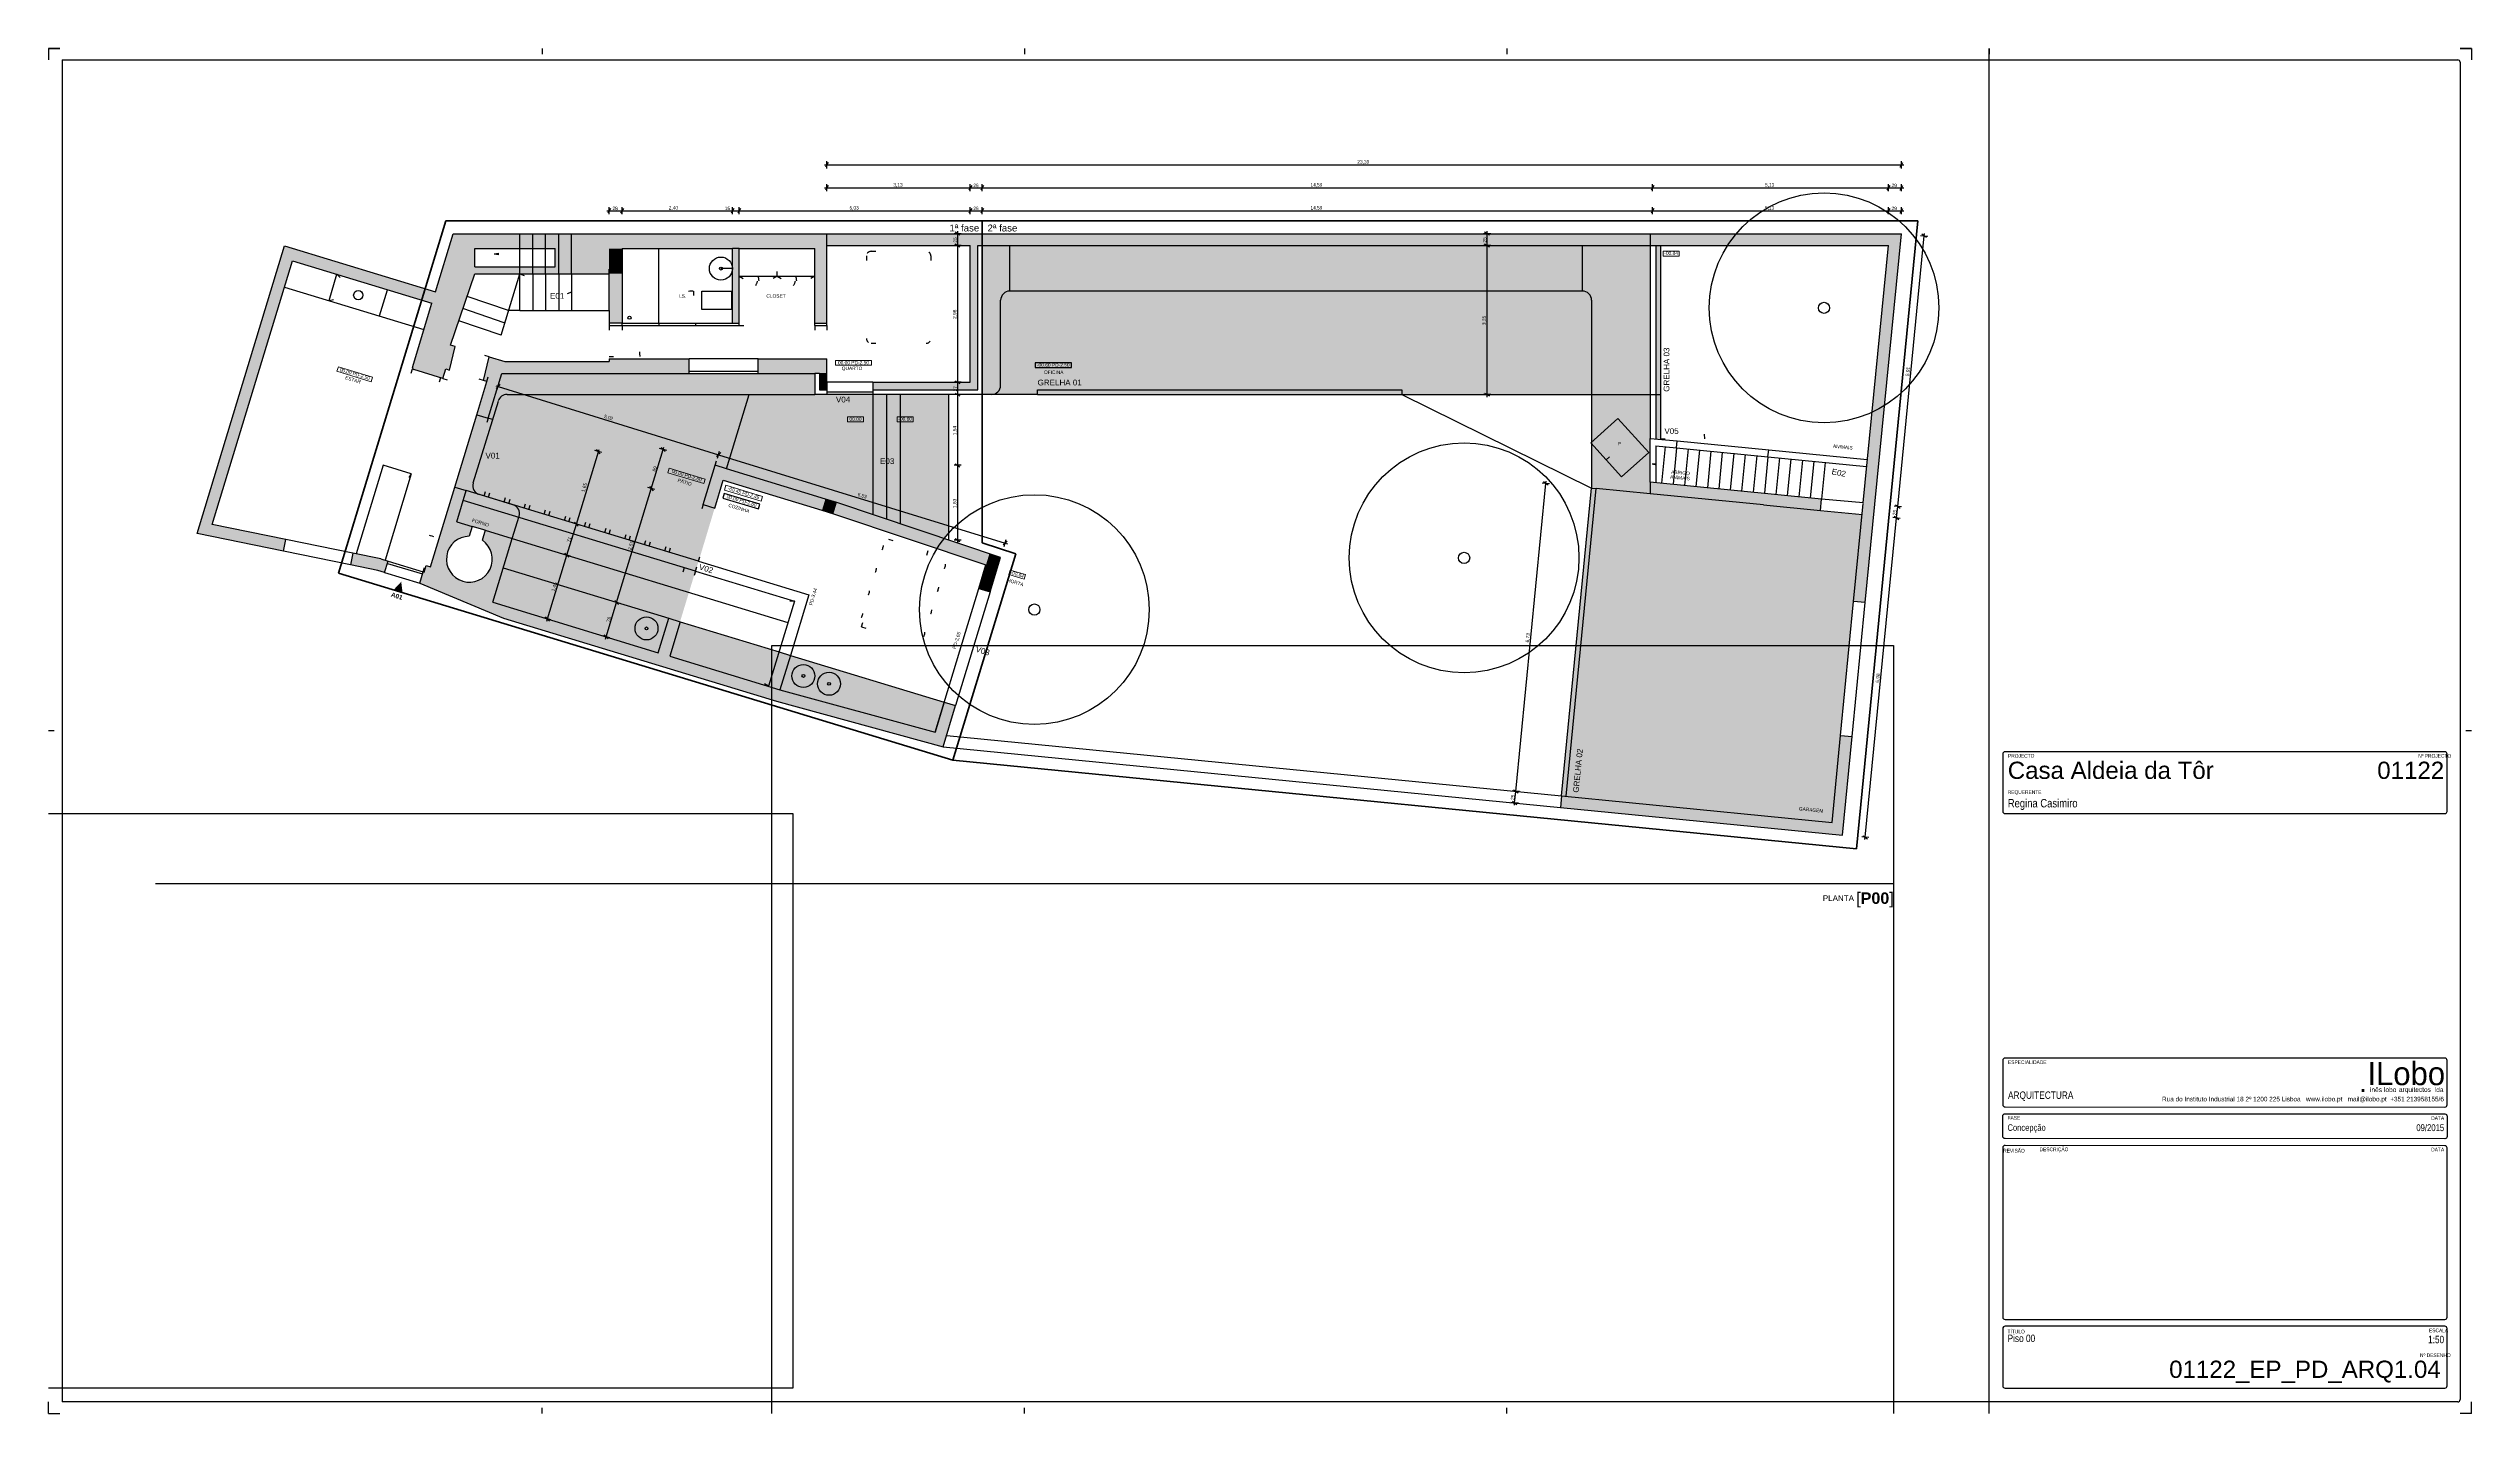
# Model space of a CAD drawing. Header units: metres. Extents: x 0 to 52.7, y 0 to 29.7.
import ezdxf
from ezdxf.xclip import XClip

# ---------------------------------------------------------------- set-up
doc = ezdxf.new("R2010")
doc.units = ezdxf.units.M
doc.header["$MEASUREMENT"] = 0
doc.header["$XCLIPFRAME"] = 0
doc.set_wipeout_variables(frame=1)
for name, pattern in [('J-Ponteado', [0.000401, 1e-06, -0.0004]), ('J-Tracejado Curto', [0.00105, 0.0007, -0.00035]), ('J-Tracejado Largo', [0.0036, 0.0024, -0.0012]), ('Ponteado', [0.00025, 0, -0.00025]), ('Wipeout_Contour', [1, 0, -1])]:
    doc.linetypes.add(name, pattern=pattern)
for name, color, linetype in [('A-Folha rótulo', 7, 'Continuous'), ('A-Percursos', 7, 'Continuous'), ('A-Processo Vinha', 7, 'Continuous')]:
    doc.layers.add(name, color=color, linetype=linetype)
doc.styles.add('GENERATED_STYLE_2', font='swiss.ttf')
doc.styles.add('GENERATED_STYLE_3', font='swissb.ttf')
doc.styles.add('GENERATED_STYLE_4', font='arial.ttf')
doc.styles.add('GENERATED_STYLE_6', font='swiss.ttf')
picture_1 = doc.add_image_def('image1.jpg', size_in_pixel=(3264, 2448))
picture_2 = doc.add_image_def('image2.jpg', size_in_pixel=(3264, 2448))

# ---------------------------------------------------------------- blocks, each defined once
blk = doc.blocks.new('Desenho_1_2', base_point=(-1.3356, -1.185))
at = {"color": 254, "linetype": 'Wipeout_Contour', "lineweight": 0, "ltscale": 3.864156}
blk.add_wipeout([(0, 0), (1.055, 0), (1.055, 0.594), (0, 0.594)], dxfattribs=at)
at = {"layer": 'A-Percursos', "linetype": 'Continuous', "lineweight": 0, "ltscale": 1000, "true_color": 0xe5e5e5}
for points in [[(0.0975, 0.4729), (0.1063, 0.5016), (0.167, 0.4831), (0.1585, 0.4552, 0.414214), (0.1591, 0.4542), (0.1688, 0.4512), (0.1717, 0.4504), (0.173, 0.4545), (0.1747, 0.454), (0.1771, 0.4643), (0.1751, 0.4649), (0.1857, 0.4959), (0.2107, 0.4959), (0.2107, 0.4989), (0.1857, 0.4989), (0.1857, 0.5069), (0.1941, 0.5069), (0.1941, 0.5133), (0.1762, 0.5133), (0.1685, 0.4881), (0.1028, 0.5081), (0.0926, 0.4744)], [(0.1941, 0.5133), (0.1941, 0.5069), (0.2076, 0.5069), (0.2441, 0.5131), (0.2441, 0.5069), (0.2498, 0.5069), (0.2811, 0.5069), (0.2847, 0.5069), (0.3389, 0.5069), (0.3389, 0.5083), (0.3389, 0.5133), (0.3361, 0.5133), (0.2498, 0.5133)], [(0.2441, 0.4959), (0.2441, 0.5131), (0.2076, 0.5069), (0.2207, 0.5069), (0.2207, 0.5)], [(0.2441, 0.5069), (0.2441, 0.4959), (0.2498, 0.4959), (0.2498, 0.5069)], [(0.3389, 0.5069), (0.3361, 0.5069), (0.3337, 0.5069), (0.3337, 0.4744), (0.3389, 0.4744)], [(0.2441, 0.4959), (0.2207, 0.5), (0.2207, 0.4989), (0.2107, 0.4989), (0.2107, 0.4959), (0.2169, 0.4959)], [(0.0734, 0.3936), (0.0975, 0.4729), (0.0926, 0.4744), (0.0684, 0.3951)], [(0.1892, 0.4433), (0.1866, 0.4346), (0.1915, 0.4331), (0.1942, 0.4418), (0.1963, 0.4488), (0.1987, 0.4577), (0.1919, 0.4598), (0.1895, 0.4495), (0.1909, 0.4491)], [(0.279, 0.4589), (0.2441, 0.4589), (0.2441, 0.4577), (0.1987, 0.4577), (0.1973, 0.4525), (0.1974, 0.4525), (0.279, 0.4525)], [(0.3389, 0.4589), (0.309, 0.4589), (0.309, 0.4525), (0.3337, 0.4525), (0.3357, 0.4525), (0.3389, 0.4525)], [(0.1632, 0.3662), (0.1617, 0.3613), (0.1981, 0.3461), (0.264, 0.3261), (0.2655, 0.331), (0.1935, 0.353), (0.2019, 0.3807), (0.1902, 0.3843), (0.1889, 0.3799, -6.513131), (0.1832, 0.3817), (0.1845, 0.386), (0.1778, 0.388), (0.1819, 0.4016), (0.177, 0.4031), (0.1664, 0.3684), (0.1645, 0.369), (0.1636, 0.3661)], [(0.0713, 0.3868), (0.0734, 0.3936), (0.0684, 0.3951), (0.0647, 0.3829), (0.1023, 0.3752), (0.1033, 0.3803)], [(0.7898, 0.3912), (0.786, 0.3533), (0.791, 0.3529), (0.7952, 0.3956), (0.7902, 0.3961)], [(0.1315, 0.3693), (0.1434, 0.3668), (0.1464, 0.3659), (0.1479, 0.3709), (0.1475, 0.371), (0.1447, 0.3719), (0.1325, 0.3744)], [(0.6588, 0.2688), (0.6583, 0.2637), (0.7811, 0.2517), (0.7853, 0.2945), (0.7803, 0.295), (0.7766, 0.2572), (0.6638, 0.2683)]]:
    blk.add_hatch(color=254, dxfattribs=at).paths.add_polyline_path(points)
at = {"layer": 'A-Percursos', "linetype": 'Continuous', "lineweight": 0, "ltscale": 1000}
for color, points in [(252, [(0.2978, 0.5069), (0.2978, 0.4744), (0.3008, 0.4744), (0.3008, 0.5069)]), (9, [(0.3389, 0.5083), (0.4014, 0.5083), (0.4014, 0.4842), (0.4046, 0.485), (0.4046, 0.5083), (0.5257, 0.5083), (0.5309, 0.5083), (0.6023, 0.5083), (0.6108, 0.5083), (0.6191, 0.5083), (0.6984, 0.5083), (0.6986, 0.5083), (0.7021, 0.5083), (0.73, 0.5083), (0.7312, 0.5083), (0.8011, 0.5083), (0.7943, 0.4377), (0.7941, 0.4356), (0.7902, 0.3961), (0.7952, 0.3956), (0.7994, 0.4385), (0.7996, 0.4406), (0.8068, 0.5133), (0.735, 0.5133), (0.7334, 0.5133), (0.7021, 0.5133), (0.6986, 0.5133), (0.6108, 0.5133), (0.5257, 0.5133), (0.3389, 0.5133)]), (252, [(0.2441, 0.4959), (0.2441, 0.4744), (0.2498, 0.4744), (0.2498, 0.4959)]), (9, [(0.3589, 0.4454), (0.4046, 0.4454), (0.4046, 0.4488), (0.4046, 0.485), (0.4014, 0.4842), (0.4014, 0.4488), (0.3589, 0.4488)]), (9, [(0.3357, 0.4454), (0.3389, 0.4454), (0.3389, 0.4488), (0.3389, 0.4525), (0.3357, 0.4525)]), (252, [(0.2851, 0.3955), (0.2901, 0.394), (0.2953, 0.411), (0.2903, 0.4126)]), (252, [(0.2953, 0.411), (0.2938, 0.4061), (0.3368, 0.393), (0.3383, 0.3979)]), (9, [(0.6974, 0.4002), (0.7019, 0.3998), (0.7019, 0.3998), (0.7467, 0.3954), (0.7517, 0.3949), (0.7716, 0.3929), (0.772, 0.3979), (0.7019, 0.4048), (0.6974, 0.4052)]), (252, [(0.3383, 0.3979), (0.3368, 0.393), (0.3418, 0.3915), (0.3433, 0.3964)]), (252, [(0.3418, 0.3915), (0.4082, 0.3692), (0.4097, 0.3741), (0.3433, 0.3964)]), (252, [(0.4082, 0.3692), (0.4131, 0.3675), (0.4146, 0.3725), (0.4097, 0.3741)]), (252, [(0.4082, 0.3692), (0.4051, 0.359), (0.4101, 0.3575), (0.4131, 0.3675)]), (252, [(0.2705, 0.3295), (0.275, 0.3445), (0.2701, 0.346), (0.2655, 0.331)]), (252, [(0.264, 0.3261), (0.312, 0.3115), (0.3135, 0.3164), (0.2705, 0.3295), (0.2655, 0.331)]), (252, [(0.312, 0.3115), (0.317, 0.3099), (0.3896, 0.2901), (0.395, 0.308), (0.39, 0.3095), (0.3861, 0.2965), (0.3185, 0.3149), (0.3135, 0.3164)])]:
    blk.add_hatch(color=color, dxfattribs=at).paths.add_polyline_path(points)
at = {"layer": 'A-Percursos', "linetype": 'Continuous', "lineweight": 0, "ltscale": 1000, "true_color": 0x595505}
for points in [[(0.5309, 0.5083), (0.4066, 0.5083), (0.4066, 0.4434), (0.4106, 0.4434, 0.414214), (0.4146, 0.4474), (0.4146, 0.4844, -0.414214), (0.4186, 0.4884), (0.5765, 0.4884), (0.5845, 0.4884), (0.6679, 0.4884, -0.414214), (0.6719, 0.4844), (0.6719, 0.4434), (0.6719, 0.4027), (0.6739, 0.4025), (0.6974, 0.4002), (0.6974, 0.4052), (0.6974, 0.4213), (0.6974, 0.5083), (0.5846, 0.5083), (0.5845, 0.5083)], [(0.7019, 0.4844), (0.7019, 0.5083), (0.6999, 0.5083), (0.6999, 0.4844)], [(0.7019, 0.4488), (0.7019, 0.4844), (0.6999, 0.4844), (0.6999, 0.4488)], [(0.1866, 0.4346), (0.177, 0.4031), (0.1819, 0.4016), (0.1806, 0.3973), (0.1778, 0.388), (0.1845, 0.386), (0.1902, 0.3843), (0.1981, 0.3819), (0.1981, 0.3967), (0.1877, 0.3999, -0.414214), (0.185, 0.4049), (0.1959, 0.4405, -0.330127), (0.1997, 0.4434), (0.1974, 0.4525), (0.1915, 0.4331)], [(0.1997, 0.4434), (0.3337, 0.4434), (0.3337, 0.4525), (0.1973, 0.4525)], [(0.5893, 0.4434), (0.5893, 0.4454), (0.4307, 0.4454), (0.4307, 0.4434)], [(0.7019, 0.4239), (0.7019, 0.4488), (0.6999, 0.4488), (0.6999, 0.4241)], [(0.6724, 0.3866), (0.6739, 0.4025), (0.6719, 0.4027), (0.6588, 0.2688), (0.6608, 0.2686)], [(0.1981, 0.3819), (0.2019, 0.3807), (0.2028, 0.3837), (0.2047, 0.3899), (0.2049, 0.3904, 0.414214), (0.2022, 0.3954), (0.1981, 0.3967)], [(0.2701, 0.346), (0.198, 0.3679), (0.1935, 0.353), (0.2655, 0.331)], [(0.275, 0.3445), (0.2705, 0.3295), (0.3185, 0.3149), (0.3231, 0.3298)], [(0.3231, 0.3298), (0.3185, 0.3149), (0.3861, 0.2965), (0.39, 0.3095)]]:
    blk.add_hatch(color=58, dxfattribs=at).paths.add_polyline_path(points)
at = {"layer": 'A-Percursos', "linetype": 'Continuous', "lineweight": 0, "ltscale": 1000, "true_color": 0x2c2a02}
for points in [[(0.4146, 0.4474, -0.414214), (0.4106, 0.4434), (0.4307, 0.4434), (0.4307, 0.4454), (0.5893, 0.4454), (0.5893, 0.4434), (0.6719, 0.4434), (0.6719, 0.4844, 0.414214), (0.6679, 0.4884), (0.4186, 0.4884, 0.414214), (0.4146, 0.4844)], [(0.185, 0.4049, 0.414214), (0.1877, 0.3999), (0.2022, 0.3954, -0.414214), (0.2049, 0.3904), (0.2047, 0.3899), (0.2028, 0.3837), (0.2019, 0.3807), (0.198, 0.3679), (0.2244, 0.3598), (0.2599, 0.3491), (0.2701, 0.346), (0.275, 0.3445), (0.2817, 0.3665), (0.2831, 0.3708), (0.2901, 0.394), (0.2851, 0.3955), (0.2903, 0.4126), (0.2953, 0.411), (0.3332, 0.3995), (0.3427, 0.3966), (0.3433, 0.3964), (0.3561, 0.3921), (0.3621, 0.3901), (0.3681, 0.3881), (0.3901, 0.3807, -0.015895), (0.3921, 0.3832), (0.3921, 0.4434), (0.3337, 0.4434), (0.1997, 0.4434, 0.330127), (0.1959, 0.4405)], [(0.6739, 0.4025), (0.6608, 0.2686), (0.7766, 0.2572), (0.7803, 0.295), (0.7859, 0.3523), (0.7898, 0.3912)]]:
    blk.add_hatch(color=38, dxfattribs=at).paths.add_polyline_path(points)
at = {"layer": 'A-Percursos', "linetype": 'Continuous', "lineweight": 0, "ltscale": 1000, "true_color": 0x000000}
blk.add_hatch(color=18, dxfattribs=at).paths.add_polyline_path([(0.1536, 0.3619), (0.1504, 0.3585), (0.1542, 0.3573)])
at = {"color": 169, "linetype": 'J-Tracejado Largo', "lineweight": 50, "ltscale": 1000, "true_color": 0x1f3355}
for p, q in [((0.173, 0.5189), (0.1263, 0.3656)), ((0.3389, 0.5189), (0.173, 0.5189)), ((0.3389, 0.5189), (0.814, 0.5189)), ((0.4066, 0.3789), (0.4066, 0.5189)), ((0.814, 0.5189), (0.7872, 0.2457)), ((0.3938, 0.2843), (0.4212, 0.3741)), ((0.4212, 0.3741), (0.4066, 0.3789)), ((0.1263, 0.3656), (0.3938, 0.2843)), ((0.7872, 0.2457), (0.3938, 0.2843))]:
    blk.add_line(p, q, dxfattribs=at)
at = {"linetype": 'Continuous', "ltscale": 1000}
for p, q in [((0.0647, 0.3829), (0.1028, 0.5081)), ((0.1028, 0.5081), (0.1685, 0.4881)), ((0.1685, 0.4881), (0.1762, 0.5133)), ((0.1762, 0.5133), (0.2498, 0.5133)), ((0.1857, 0.4989), (0.1857, 0.5069)), ((0.1857, 0.5069), (0.2207, 0.5069)), ((0.2207, 0.4989), (0.2207, 0.5069)), ((0.2498, 0.5133), (0.8068, 0.5133)), ((0.2498, 0.5069), (0.2498, 0.4744)), ((0.2498, 0.5069), (0.2978, 0.5069)), ((0.2658, 0.4744), (0.2658, 0.5069)), ((0.2978, 0.4744), (0.2978, 0.5069)), ((0.3008, 0.5069), (0.2978, 0.5069)), ((0.3008, 0.4744), (0.3008, 0.5069)), ((0.3008, 0.5069), (0.3337, 0.5069)), ((0.3337, 0.4734), (0.3337, 0.5069)), ((0.3389, 0.5083), (0.3389, 0.5133)), ((0.3389, 0.5083), (0.4014, 0.5083)), ((0.3389, 0.4734), (0.3389, 0.5083)), ((0.4014, 0.4488), (0.4014, 0.5083)), ((0.4046, 0.4454), (0.4046, 0.5083)), ((0.4046, 0.5083), (0.4066, 0.5083)), ((0.4066, 0.5083), (0.8011, 0.5083)), ((0.4066, 0.4434), (0.4066, 0.5083)), ((0.4186, 0.4884), (0.4186, 0.5083)), ((0.6679, 0.4884), (0.6679, 0.5083)), ((0.6974, 0.5133), (0.6974, 0.4243)), ((0.6999, 0.5083), (0.6999, 0.4241)), ((0.7019, 0.5083), (0.7019, 0.4434)), ((0.7901, 0.3962), (0.8011, 0.5083)), ((0.7952, 0.3956), (0.8068, 0.5133)), ((0.0713, 0.3868), (0.1063, 0.5016)), ((0.1063, 0.5016), (0.167, 0.4831)), ((0.1751, 0.4649), (0.1857, 0.4959)), ((0.1857, 0.4989), (0.2207, 0.4989)), ((0.1857, 0.4959), (0.2169, 0.4959)), ((0.2053, 0.4799), (0.2053, 0.4959)), ((0.2109, 0.4959), (0.2109, 0.4799)), ((0.2165, 0.4959), (0.2165, 0.4799)), ((0.2169, 0.4959), (0.2441, 0.4959)), ((0.2222, 0.4959), (0.2222, 0.4799)), ((0.2278, 0.4959), (0.2278, 0.4799)), ((0.2441, 0.4799), (0.2441, 0.4959)), ((0.2978, 0.4982), (0.2928, 0.4982)), ((0.1028, 0.4901), (0.1635, 0.4717)), ((0.1222, 0.4843), (0.1256, 0.4957)), ((0.1442, 0.4776), (0.1477, 0.489)), ((0.2845, 0.4804), (0.2845, 0.4884)), ((0.2845, 0.4884), (0.2975, 0.4884)), ((0.2975, 0.4804), (0.2975, 0.4884)), ((0.3008, 0.4949), (0.3173, 0.4949)), ((0.3173, 0.4949), (0.3337, 0.4949)), ((0.6679, 0.4884), (0.4186, 0.4884)), ((0.1585, 0.4552), (0.167, 0.4831)), ((0.2053, 0.4799), (0.2441, 0.4799)), ((0.2441, 0.4799), (0.2441, 0.4734)), ((0.2975, 0.4804), (0.2845, 0.4804)), ((0.4146, 0.4474), (0.4146, 0.4844)), ((0.6719, 0.4844), (0.6719, 0.4027)), ((0.1747, 0.454), (0.1771, 0.4643)), ((0.1771, 0.4643), (0.1751, 0.4649)), ((0.2498, 0.4744), (0.2441, 0.4744)), ((0.2441, 0.4734), (0.2498, 0.4734)), ((0.2498, 0.4744), (0.2658, 0.4744)), ((0.2498, 0.4734), (0.2498, 0.4744)), ((0.2498, 0.4734), (0.2658, 0.4734)), ((0.2658, 0.4744), (0.2658, 0.4734)), ((0.2658, 0.4744), (0.2818, 0.4744)), ((0.2658, 0.4734), (0.2818, 0.4734)), ((0.2818, 0.4744), (0.2818, 0.4734)), ((0.2818, 0.4744), (0.3008, 0.4744)), ((0.2818, 0.4734), (0.3008, 0.4734)), ((0.3008, 0.4734), (0.3008, 0.4744)), ((0.3337, 0.4744), (0.3389, 0.4744)), ((0.3337, 0.4734), (0.3389, 0.4734)), ((0.1717, 0.4504), (0.1591, 0.4542)), ((0.1717, 0.4504), (0.173, 0.4545)), ((0.173, 0.4545), (0.1747, 0.454)), ((0.1895, 0.4495), (0.1919, 0.4598)), ((0.1919, 0.4598), (0.1987, 0.4577)), ((0.1987, 0.4577), (0.2441, 0.4577)), ((0.2441, 0.4589), (0.279, 0.4589)), ((0.2441, 0.4589), (0.2441, 0.4577)), ((0.279, 0.4525), (0.279, 0.4589)), ((0.309, 0.4589), (0.279, 0.4589)), ((0.309, 0.4525), (0.309, 0.4589)), ((0.309, 0.4589), (0.3389, 0.4589)), ((0.3389, 0.4488), (0.3389, 0.4589)), ((0.1866, 0.4346), (0.1909, 0.4491)), ((0.1909, 0.4491), (0.1895, 0.4495)), ((0.1915, 0.4331), (0.1974, 0.4525)), ((0.1974, 0.4525), (0.279, 0.4525)), ((0.1997, 0.4434), (0.3337, 0.4434)), ((0.279, 0.4535), (0.309, 0.4535)), ((0.279, 0.4525), (0.309, 0.4525)), ((0.309, 0.4525), (0.3337, 0.4525)), ((0.3337, 0.4525), (0.3337, 0.4434)), ((0.3357, 0.4525), (0.3337, 0.4525)), ((0.3392, 0.4434), (0.3337, 0.4434)), ((0.3357, 0.4525), (0.3357, 0.4454)), ((0.3357, 0.4525), (0.3389, 0.4525)), ((0.3357, 0.4454), (0.3389, 0.4454)), ((0.3389, 0.4488), (0.3389, 0.4434)), ((0.3589, 0.4488), (0.3389, 0.4488)), ((0.3589, 0.4444), (0.3389, 0.4444)), ((0.3589, 0.4434), (0.3389, 0.4434)), ((0.3589, 0.4488), (0.3589, 0.4434)), ((0.3589, 0.4488), (0.4014, 0.4488)), ((0.3589, 0.4454), (0.4046, 0.4454)), ((0.3589, 0.4434), (0.3589, 0.3912)), ((0.4066, 0.4434), (0.3589, 0.4434)), ((0.3649, 0.4434), (0.3649, 0.3892)), ((0.3709, 0.4434), (0.3709, 0.3872)), ((0.3921, 0.38), (0.3921, 0.4434)), ((0.4106, 0.4434), (0.4066, 0.4434)), ((0.4307, 0.4434), (0.4106, 0.4434)), ((0.4307, 0.4454), (0.5893, 0.4454)), ((0.4307, 0.4434), (0.4307, 0.4454)), ((0.4307, 0.4434), (0.5893, 0.4434)), ((0.5893, 0.4454), (0.5893, 0.4434)), ((0.5893, 0.4434), (0.6719, 0.4434)), ((0.6719, 0.4434), (0.7019, 0.4434)), ((0.7019, 0.4434), (0.7019, 0.4241)), ((0.177, 0.4031), (0.1866, 0.4346)), ((0.185, 0.4049), (0.1959, 0.4405)), ((0.1866, 0.4346), (0.1915, 0.4331)), ((0.1934, 0.4325), (0.1915, 0.4331)), ((0.6833, 0.433), (0.6715, 0.4223)), ((0.6968, 0.4182), (0.6833, 0.433)), ((0.6849, 0.4075), (0.6715, 0.4223)), ((0.6974, 0.4243), (0.7092, 0.4232)), ((0.6974, 0.4052), (0.6974, 0.4243)), ((0.7089, 0.4202), (0.7092, 0.4232)), ((0.7092, 0.4232), (0.749, 0.4193)), ((0.1457, 0.4126), (0.134, 0.3741)), ((0.158, 0.4089), (0.1457, 0.4126)), ((0.2851, 0.3955), (0.2903, 0.4126)), ((0.2953, 0.411), (0.2903, 0.4126)), ((0.6849, 0.4075), (0.6968, 0.4182)), ((0.6999, 0.4211), (0.7089, 0.4202)), ((0.6999, 0.4211), (0.6999, 0.4051)), ((0.7089, 0.4202), (0.7487, 0.4163)), ((0.7487, 0.4163), (0.7472, 0.4004)), ((0.7487, 0.4163), (0.749, 0.4193)), ((0.7487, 0.4163), (0.7916, 0.4121)), ((0.749, 0.4193), (0.7919, 0.4151)), ((0.7537, 0.4158), (0.7521, 0.3999)), ((0.7587, 0.4153), (0.7571, 0.3994)), ((0.7637, 0.4148), (0.7621, 0.3989)), ((0.7686, 0.4143), (0.7671, 0.3984)), ((0.7736, 0.4138), (0.772, 0.3979)), ((0.158, 0.4089), (0.1466, 0.3713)), ((0.1664, 0.3684), (0.177, 0.4031)), ((0.177, 0.4031), (0.1819, 0.4016)), ((0.1778, 0.388), (0.1819, 0.4016)), ((0.2901, 0.394), (0.2938, 0.4061)), ((0.2938, 0.4061), (0.3368, 0.393)), ((0.3383, 0.3979), (0.2953, 0.411)), ((0.6588, 0.2688), (0.6719, 0.4027)), ((0.6608, 0.2686), (0.6739, 0.4025)), ((0.6719, 0.4027), (0.6739, 0.4025)), ((0.772, 0.3979), (0.6974, 0.4052)), ((0.6974, 0.4052), (0.6974, 0.4002)), ((0.2022, 0.3954), (0.1877, 0.3999)), ((0.2019, 0.3807), (0.2049, 0.3904)), ((0.2851, 0.3955), (0.2901, 0.394)), ((0.3368, 0.393), (0.3418, 0.3915)), ((0.3433, 0.3964), (0.3383, 0.3979)), ((0.3418, 0.3915), (0.4082, 0.3692)), ((0.4146, 0.3725), (0.3433, 0.3964)), ((0.7467, 0.3954), (0.6974, 0.4002)), ((0.7467, 0.3954), (0.7716, 0.3929)), ((0.7716, 0.3929), (0.772, 0.3979)), ((0.7716, 0.3929), (0.7898, 0.3912)), ((0.7901, 0.3962), (0.772, 0.3979)), ((0.786, 0.3533), (0.7902, 0.396)), ((0.791, 0.3529), (0.7952, 0.3956)), ((0.1023, 0.3752), (0.0647, 0.3829)), ((0.1033, 0.3803), (0.0713, 0.3868)), ((0.1023, 0.3752), (0.1033, 0.3803)), ((0.1325, 0.3744), (0.1033, 0.3803)), ((0.1778, 0.388), (0.1845, 0.386)), ((0.1845, 0.386), (0.1832, 0.3817)), ((0.1902, 0.3843), (0.1845, 0.386)), ((0.1902, 0.3843), (0.1889, 0.3799)), ((0.1902, 0.3843), (0.2019, 0.3807)), ((0.1935, 0.353), (0.2019, 0.3807)), ((0.1315, 0.3693), (0.1023, 0.3752)), ((0.1325, 0.3744), (0.1315, 0.3693)), ((0.1434, 0.3668), (0.1315, 0.3693)), ((0.1447, 0.3719), (0.1325, 0.3744)), ((0.1447, 0.3719), (0.1479, 0.3709)), ((0.1464, 0.3659), (0.1479, 0.3709)), ((0.1476, 0.3699), (0.1629, 0.3653)), ((0.1479, 0.3709), (0.1632, 0.3662)), ((0.4101, 0.3575), (0.4146, 0.3725)), ((0.1464, 0.3659), (0.1434, 0.3668)), ((0.1464, 0.3659), (0.1617, 0.3613)), ((0.1617, 0.3613), (0.1632, 0.3662)), ((0.1617, 0.3613), (0.1981, 0.3461)), ((0.1632, 0.3662), (0.1636, 0.3661)), ((0.1636, 0.3661), (0.1645, 0.369)), ((0.1645, 0.369), (0.1664, 0.3684)), ((0.198, 0.3679), (0.2701, 0.346)), ((0.3993, 0.3399), (0.4051, 0.359)), ((0.4051, 0.359), (0.4082, 0.3692)), ((0.4051, 0.359), (0.4101, 0.3575)), ((0.1935, 0.353), (0.2655, 0.331)), ((0.4101, 0.3575), (0.395, 0.308)), ((0.7803, 0.295), (0.786, 0.3533)), ((0.7853, 0.2945), (0.791, 0.3529)), ((0.791, 0.3529), (0.786, 0.3533)), ((0.1981, 0.3461), (0.317, 0.3099)), ((0.2655, 0.331), (0.2701, 0.346)), ((0.2701, 0.346), (0.275, 0.3445)), ((0.275, 0.3445), (0.2705, 0.3295)), ((0.275, 0.3445), (0.3181, 0.3314)), ((0.3861, 0.2965), (0.3993, 0.3399)), ((0.2705, 0.3295), (0.3185, 0.3149)), ((0.3181, 0.3314), (0.3231, 0.3298)), ((0.3231, 0.3298), (0.3185, 0.3149)), ((0.3231, 0.3298), (0.39, 0.3095)), ((0.317, 0.3099), (0.3896, 0.2901)), ((0.3185, 0.3149), (0.3861, 0.2965)), ((0.39, 0.3095), (0.3861, 0.2965)), ((0.3896, 0.2901), (0.395, 0.308)), ((0.39, 0.3095), (0.395, 0.308)), ((0.3896, 0.2901), (0.6583, 0.2637)), ((0.3911, 0.295), (0.6588, 0.2688)), ((0.7766, 0.2572), (0.7803, 0.295)), ((0.7803, 0.295), (0.7853, 0.2945)), ((0.7811, 0.2517), (0.7853, 0.2945)), ((0.6588, 0.2688), (0.6583, 0.2637)), ((0.6588, 0.2688), (0.7766, 0.2572)), ((0.6583, 0.2637), (0.7811, 0.2517)), ((0.0466, 0.2306), (0.8034, 0.2306))]:
    blk.add_line(p, q, dxfattribs=at)
at = {"linetype": 'Ponteado', "ltscale": 1000}
for p, q in [((0.1941, 0.5046), (0.2441, 0.5131)), ((0.2441, 0.4959), (0.2441, 0.5131)), ((0.3008, 0.5069), (0.2978, 0.5069)), ((0.3173, 0.4949), (0.3173, 0.5069)), ((0.1941, 0.5046), (0.2441, 0.4959)), ((0.2052, 0.4959), (0.2278, 0.4879)), ((0.3562, 0.5037), (0.3562, 0.4677)), ((0.3582, 0.5057), (0.3822, 0.5057)), ((0.3842, 0.5037), (0.3842, 0.4677)), ((0.2278, 0.4879), (0.2053, 0.4799)), ((0.2808, 0.4884), (0.2808, 0.4744)), ((0.3008, 0.4949), (0.308, 0.4909)), ((0.3173, 0.4949), (0.3101, 0.4909)), ((0.3173, 0.4949), (0.3244, 0.4909)), ((0.3337, 0.4949), (0.3266, 0.4909)), ((0.1919, 0.4598), (0.1771, 0.4643)), ((0.2441, 0.4734), (0.2441, 0.4589)), ((0.2498, 0.4734), (0.2498, 0.4589)), ((0.3008, 0.4734), (0.3337, 0.4734)), ((0.3337, 0.4734), (0.3337, 0.4589)), ((0.3389, 0.4734), (0.3389, 0.4589)), ((0.3582, 0.4657), (0.3822, 0.4657)), ((0.1584, 0.4544), (0.1457, 0.4126)), ((0.1895, 0.4495), (0.1747, 0.454)), ((0.1909, 0.4491), (0.194, 0.4592)), ((0.2441, 0.4599), (0.2576, 0.4599)), ((0.1707, 0.4507), (0.158, 0.4089)), ((0.1717, 0.4504), (0.1897, 0.4449)), ((0.1897, 0.3992), (0.2032, 0.4434)), ((0.1916, 0.3987), (0.2052, 0.4434)), ((0.1985, 0.3966), (0.2127, 0.4434)), ((0.2004, 0.396), (0.2148, 0.4434)), ((0.2072, 0.3939), (0.2223, 0.4434)), ((0.2091, 0.3933), (0.2243, 0.4434)), ((0.2159, 0.3913), (0.2318, 0.4434)), ((0.2179, 0.3907), (0.2339, 0.4434)), ((0.2247, 0.3886), (0.2414, 0.4434)), ((0.2266, 0.388), (0.2434, 0.4434)), ((0.2334, 0.3859), (0.2509, 0.4434)), ((0.2353, 0.3854), (0.253, 0.4434)), ((0.2422, 0.3833), (0.2605, 0.4434)), ((0.2441, 0.3827), (0.2625, 0.4434)), ((0.2509, 0.3806), (0.27, 0.4434)), ((0.2528, 0.38), (0.2721, 0.4434)), ((0.2596, 0.378), (0.2795, 0.4434)), ((0.2616, 0.3774), (0.2816, 0.4434)), ((0.2684, 0.3753), (0.2891, 0.4434)), ((0.2703, 0.3747), (0.2912, 0.4434)), ((0.2903, 0.4126), (0.2997, 0.4434)), ((0.1915, 0.4331), (0.1819, 0.4016)), ((0.6782, 0.4149), (0.69, 0.4256)), ((0.7019, 0.4241), (0.7213, 0.4241)), ((0.6982, 0.4132), (0.7736, 0.4138)), ((0.6982, 0.4132), (0.772, 0.3979)), ((0.158, 0.4089), (0.134, 0.3741)), ((0.3135, 0.3164), (0.1806, 0.3973)), ((0.2851, 0.3955), (0.2781, 0.3724)), ((0.2831, 0.3708), (0.2901, 0.394)), ((0.1632, 0.3662), (0.1679, 0.3815)), ((0.354, 0.3423), (0.3657, 0.3805)), ((0.3657, 0.3805), (0.3829, 0.3753)), ((0.2817, 0.3665), (0.2831, 0.3708)), ((0.3829, 0.3753), (0.3712, 0.337)), ((0.2768, 0.368), (0.2701, 0.346)), ((0.2817, 0.3665), (0.275, 0.3445)), ((0.3248, 0.3534), (0.1935, 0.353)), ((0.354, 0.3423), (0.3712, 0.337))]:
    blk.add_line(p, q, dxfattribs=at)
at = {"linetype": 'J-Tracejado Curto', "ltscale": 1000}
for p, q in [((0.2052, 0.4959), (0.2052, 0.5133)), ((0.2109, 0.4959), (0.2109, 0.5133)), ((0.2165, 0.4959), (0.2165, 0.5133)), ((0.2222, 0.4959), (0.2222, 0.5133)), ((0.2278, 0.4959), (0.2278, 0.5133)), ((0.1971, 0.4692), (0.2052, 0.4959)), ((0.2003, 0.4799), (0.1823, 0.4861)), ((0.1971, 0.4692), (0.1787, 0.4755)), ((0.1985, 0.4746), (0.1805, 0.4808)), ((0.2053, 0.4799), (0.2003, 0.4799)), ((0.2953, 0.411), (0.3051, 0.4434)), ((0.5893, 0.4434), (0.6719, 0.4027)), ((0.7039, 0.4207), (0.7024, 0.4048)), ((0.7089, 0.4202), (0.7074, 0.4043)), ((0.7139, 0.4197), (0.7123, 0.4038)), ((0.7189, 0.4192), (0.7173, 0.4033)), ((0.7238, 0.4187), (0.7223, 0.4028)), ((0.7288, 0.4182), (0.7273, 0.4023)), ((0.7338, 0.4178), (0.7322, 0.4018)), ((0.7388, 0.4173), (0.7372, 0.4013)), ((0.7438, 0.4168), (0.7422, 0.4009)), ((0.2831, 0.3708), (0.1819, 0.4016)), ((0.6974, 0.4002), (0.6739, 0.4025)), ((0.2817, 0.3665), (0.1806, 0.3973)), ((0.2019, 0.3807), (0.322, 0.3442)), ((0.2831, 0.3708), (0.3311, 0.3562)), ((0.2817, 0.3665), (0.3248, 0.3534)), ((0.3248, 0.3534), (0.3135, 0.3164)), ((0.3311, 0.3562), (0.3231, 0.3298))]:
    blk.add_line(p, q, dxfattribs=at)
at = {"linetype": 'J-Ponteado', "ltscale": 1000}
for p, q in [((0.1222, 0.4843), (0.1477, 0.489)), ((0.1256, 0.4957), (0.1442, 0.4776))]:
    blk.add_line(p, q, dxfattribs=at)
at = {"linetype": 'Continuous', "ltscale": 1000}
for centre, radius in [((0.2928, 0.4982), 0.005), ((0.2928, 0.4982), 0.000664), ((0.1349, 0.4866), 0.002), ((0.253, 0.4768), 0.000664), ((0.2604, 0.3416), 0.005), ((0.2604, 0.3416), 0.000622), ((0.3287, 0.3209), 0.005), ((0.3287, 0.3209), 0.000622), ((0.3399, 0.3175), 0.005), ((0.3399, 0.3175), 0.000622)]:
    blk.add_circle(centre, radius, dxfattribs=at)
at = {"linetype": 'Ponteado', "ltscale": 1000}
for centre in [(0.3594, 0.3777), (0.3564, 0.3678), (0.3865, 0.3695), (0.3534, 0.358), (0.3835, 0.3596), (0.3504, 0.3481), (0.3805, 0.3497), (0.3775, 0.3399)]:
    blk.add_circle(centre, 0.004, dxfattribs=at)
for centre, radius, start, end in [((0.3582, 0.5037), 0.002, 90, 180), ((0.3822, 0.5037), 0.002, 0, 90), ((0.2807, 0.4743), 0.0141, 90, 180), ((0.3008, 0.4949), 0.00823, 330.4152, 0), ((0.3173, 0.4949), 0.00823, 180, 209.5848), ((0.3173, 0.4949), 0.00823, 330.4152, 0), ((0.3337, 0.4949), 0.00823, 180, 209.5848), ((0.2441, 0.4599), 0.0135, 0, 90), ((0.3582, 0.4677), 0.002, 180, 270), ((0.3822, 0.4677), 0.002, 270, 0), ((0.7019, 0.4241), 0.0193, 0, 90), ((0.1632, 0.3662), 0.016, 73.0778, 163.0778)]:
    blk.add_arc(centre, radius, start, end, dxfattribs=at)
at = {"linetype": 'Continuous', "ltscale": 1000}
for centre, radius, start, end in [((0.4186, 0.4844), 0.004, 90, 180), ((0.6679, 0.4844), 0.004, 0, 90), ((0.1997, 0.4394), 0.004, 90, 163.0778), ((0.4106, 0.4474), 0.004, 270, 0), ((0.1888, 0.4037), 0.004, 163.0778, 253.0778), ((0.2011, 0.3916), 0.004, 343.0778, 73.0778), ((0.1833, 0.3717), 0.01, 90.5354, 55.6202)]:
    blk.add_arc(centre, radius, start, end, dxfattribs=at)
at = {"layer": 'A-Folha rótulo', "linetype": 'Continuous', "ltscale": 1000}
for p, q in [((0, 0.594), (0, 0.589)), ((0, 0.594), (0, 0.589)), ((0, 0.594), (0, 0.589)), ((0, 0.594), (0, 0.589)), ((0.005, 0.594), (0, 0.594)), ((0, 0.594), (0.005, 0.594)), ((0.215, 0.594), (0.215, 0.5915)), ((0.425, 0.594), (0.425, 0.5915)), ((0.635, 0.594), (0.635, 0.5915)), ((0.845, 0.594), (0.845, 0.5915)), ((0.845, 0.0025), (0.845, 0.594)), ((1.05, 0.594), (1.055, 0.594)), ((1.055, 0.594), (1.05, 0.594)), ((1.055, 0.594), (1.05, 0.594)), ((1.055, 0.594), (1.0525, 0.594)), ((1.055, 0.594), (1.055, 0.589)), ((0.006, 0.589), (0.006, 0.005)), ((0.006, 0.589), (1.049, 0.589)), ((1.05, 0.588), (1.05, 0.006)), ((0.3379, 0.5433), (0.3389, 0.5433)), ((0.3395, 0.5444), (0.3383, 0.5423)), ((0.3389, 0.5418), (0.3389, 0.5449)), ((0.3389, 0.5433), (0.8068, 0.5433)), ((0.8062, 0.5423), (0.8074, 0.5444)), ((0.8068, 0.5418), (0.8068, 0.5449)), ((0.8068, 0.5433), (0.8078, 0.5433)), ((0.3379, 0.5333), (0.3389, 0.5333)), ((0.3395, 0.5344), (0.3383, 0.5323)), ((0.3389, 0.5318), (0.3389, 0.5349)), ((0.3389, 0.5333), (0.4014, 0.5333)), ((0.402, 0.5344), (0.4008, 0.5323)), ((0.4014, 0.5318), (0.4014, 0.5349)), ((0.4014, 0.5333), (0.4066, 0.5333)), ((0.4072, 0.5344), (0.406, 0.5323)), ((0.4066, 0.5318), (0.4066, 0.5349)), ((0.4066, 0.5333), (0.6984, 0.5333)), ((0.699, 0.5344), (0.6978, 0.5323)), ((0.6984, 0.5318), (0.6984, 0.5349)), ((0.6984, 0.5333), (0.8011, 0.5333)), ((0.8017, 0.5344), (0.8005, 0.5323)), ((0.8011, 0.5318), (0.8011, 0.5349)), ((0.8011, 0.5333), (0.8068, 0.5333)), ((0.8062, 0.5323), (0.8074, 0.5344)), ((0.8068, 0.5318), (0.8068, 0.5349)), ((0.8068, 0.5333), (0.8078, 0.5333)), ((0.2431, 0.5233), (0.2441, 0.5233)), ((0.2447, 0.5244), (0.2435, 0.5223)), ((0.2441, 0.5218), (0.2441, 0.5249)), ((0.2441, 0.5233), (0.2498, 0.5233)), ((0.2504, 0.5244), (0.2491, 0.5223)), ((0.2498, 0.5218), (0.2498, 0.5249)), ((0.2498, 0.5233), (0.2978, 0.5233)), ((0.2984, 0.5244), (0.2972, 0.5223)), ((0.2978, 0.5218), (0.2978, 0.5249)), ((0.2978, 0.5233), (0.3008, 0.5233)), ((0.3014, 0.5244), (0.3002, 0.5223)), ((0.3008, 0.5218), (0.3008, 0.5249)), ((0.3008, 0.5233), (0.4014, 0.5233)), ((0.402, 0.5244), (0.4008, 0.5223)), ((0.4014, 0.5218), (0.4014, 0.5249)), ((0.4014, 0.5233), (0.4066, 0.5233)), ((0.4072, 0.5244), (0.406, 0.5223)), ((0.4066, 0.5218), (0.4066, 0.5249)), ((0.4066, 0.5233), (0.6984, 0.5233)), ((0.699, 0.5244), (0.6978, 0.5223)), ((0.6984, 0.5218), (0.6984, 0.5249)), ((0.6984, 0.5233), (0.8011, 0.5233)), ((0.8017, 0.5244), (0.8005, 0.5223)), ((0.8011, 0.5218), (0.8011, 0.5249)), ((0.8011, 0.5233), (0.8068, 0.5233)), ((0.8062, 0.5223), (0.8074, 0.5244)), ((0.8068, 0.5218), (0.8068, 0.5249)), ((0.8068, 0.5233), (0.8078, 0.5233)), ((0.3974, 0.5133), (0.3943, 0.5133)), ((0.3974, 0.5083), (0.3943, 0.5083)), ((0.3969, 0.5127), (0.3948, 0.514)), ((0.3948, 0.509), (0.3969, 0.5077)), ((0.3959, 0.5133), (0.3959, 0.5144)), ((0.3959, 0.5083), (0.3959, 0.5133)), ((0.3959, 0.4488), (0.3959, 0.5083)), ((0.628, 0.5133), (0.6248, 0.5133)), ((0.628, 0.5083), (0.6248, 0.5083)), ((0.6275, 0.5127), (0.6253, 0.514)), ((0.6253, 0.509), (0.6275, 0.5077)), ((0.6264, 0.5133), (0.6264, 0.5144)), ((0.6264, 0.5083), (0.6264, 0.5133)), ((0.6264, 0.4434), (0.6264, 0.5083)), ((0.8052, 0.3947), (0.8167, 0.5124)), ((0.8183, 0.5122), (0.8151, 0.5125)), ((0.8177, 0.5117), (0.8157, 0.5131)), ((0.8167, 0.5124), (0.8168, 0.5134)), ((0.4454, 0.4572), (0.4297, 0.4572)), ((0.4297, 0.4572), (0.4297, 0.4551)), ((0.4297, 0.4551), (0.4454, 0.4551)), ((0.4454, 0.4551), (0.4454, 0.4572)), ((0.1948, 0.4472), (0.1958, 0.4469)), ((0.1967, 0.4477), (0.1949, 0.446)), ((0.1953, 0.4453), (0.1962, 0.4484)), ((0.1958, 0.4469), (0.2918, 0.4172)), ((0.3974, 0.4488), (0.3943, 0.4488)), ((0.3974, 0.4434), (0.3943, 0.4434)), ((0.3948, 0.4494), (0.3969, 0.4482)), ((0.3948, 0.444), (0.3969, 0.4428)), ((0.3959, 0.4434), (0.3959, 0.4488)), ((0.3959, 0.4126), (0.3959, 0.4434)), ((0.628, 0.4434), (0.6248, 0.4434)), ((0.6253, 0.444), (0.6275, 0.4428)), ((0.6264, 0.4423), (0.6264, 0.4434)), ((0.2299, 0.387), (0.2395, 0.4185)), ((0.241, 0.4181), (0.2379, 0.419)), ((0.2403, 0.4176), (0.2386, 0.4194)), ((0.2395, 0.4185), (0.2398, 0.4195)), ((0.2625, 0.4024), (0.2677, 0.4194)), ((0.2692, 0.419), (0.2661, 0.4199)), ((0.2685, 0.4186), (0.2668, 0.4203)), ((0.2677, 0.4194), (0.268, 0.4204)), ((0.2927, 0.4181), (0.2909, 0.4164)), ((0.2913, 0.4157), (0.2922, 0.4188)), ((0.2918, 0.4172), (0.4166, 0.3787)), ((0.3974, 0.4126), (0.3943, 0.4126)), ((0.3948, 0.4132), (0.3969, 0.4119)), ((0.3959, 0.38), (0.3959, 0.4126)), ((0.2474, 0.3529), (0.2625, 0.4024)), ((0.264, 0.402), (0.261, 0.4029)), ((0.2617, 0.4033), (0.2633, 0.4015)), ((0.6389, 0.2707), (0.652, 0.4047)), ((0.6536, 0.4045), (0.6504, 0.4048)), ((0.653, 0.404), (0.651, 0.4054)), ((0.652, 0.4047), (0.6521, 0.4057)), ((0.2942, 0.4003), (0.2936, 0.3983)), ((0.2936, 0.3983), (0.3092, 0.3936)), ((0.3098, 0.3956), (0.2942, 0.4003)), ((0.3092, 0.3936), (0.3098, 0.3956)), ((0.8068, 0.3945), (0.8036, 0.3948)), ((0.8037, 0.3904), (0.8057, 0.389)), ((0.8042, 0.3954), (0.8062, 0.394)), ((0.8047, 0.3897), (0.8052, 0.3947)), ((0.2257, 0.3735), (0.2299, 0.387)), ((0.2314, 0.3866), (0.2284, 0.3875)), ((0.229, 0.3879), (0.2307, 0.3861)), ((0.3974, 0.38), (0.3943, 0.38)), ((0.3948, 0.3807), (0.3969, 0.3794)), ((0.3959, 0.379), (0.3959, 0.38)), ((0.4161, 0.3772), (0.417, 0.3803)), ((0.791, 0.2507), (0.8047, 0.3897)), ((0.8063, 0.3895), (0.8031, 0.3898)), ((0.2173, 0.3457), (0.2257, 0.3735)), ((0.2273, 0.373), (0.2242, 0.3739)), ((0.2249, 0.3744), (0.2266, 0.3726)), ((0.4157, 0.3779), (0.4175, 0.3796)), ((0.4166, 0.3787), (0.4176, 0.3784)), ((0.2429, 0.3379), (0.2474, 0.3529)), ((0.2489, 0.3524), (0.2459, 0.3533)), ((0.2466, 0.3538), (0.2482, 0.352)), ((0.2188, 0.3453), (0.2158, 0.3462)), ((0.2165, 0.3466), (0.2181, 0.3448)), ((0.217, 0.3447), (0.2173, 0.3457)), ((0.2444, 0.3375), (0.2413, 0.3384)), ((0.242, 0.3388), (0.2437, 0.337)), ((0.2426, 0.3369), (0.2429, 0.3379)), ((0.0025, 0.297), (0, 0.297)), ((1.055, 0.297), (1.0525, 0.297)), ((0.64, 0.2655), (0.6368, 0.2658)), ((0.6405, 0.2706), (0.6373, 0.2709)), ((0.6374, 0.2664), (0.6394, 0.265)), ((0.6379, 0.2714), (0.6399, 0.27)), ((0.6383, 0.2647), (0.6384, 0.2657)), ((0.6384, 0.2657), (0.6389, 0.2707)), ((0.7926, 0.2506), (0.7895, 0.2509)), ((0.79, 0.2514), (0.792, 0.25)), ((0.7909, 0.2497), (0.791, 0.2507)), ((0, 0), (0, 0.005)), ((0, 0), (0, 0.005)), ((0, 0), (0, 0.005)), ((0, 0), (0, 0.005)), ((0, 0), (0, 0.005)), ((0, 0), (0.005, 0)), ((1.049, 0.005), (0.006, 0.005)), ((0.215, 0), (0.215, 0.0025)), ((0.425, 0), (0.425, 0.0025)), ((0.635, 0), (0.635, 0.0025)), ((0.845, 0), (0.845, 0.0025)), ((1.055, 0), (1.05, 0)), ((1.055, 0), (1.05, 0)), ((1.055, 0), (1.05, 0)), ((1.055, 0), (1.055, 0.005)), ((1.055, 0), (1.055, 0.005)), ((1.055, 0), (1.055, 0.005)), ((1.055, 0), (1.055, 0.005))]:
    blk.add_line(p, q, dxfattribs=at)
at = {"layer": 'A-Folha rótulo', "color": 252, "linetype": 'Continuous', "lineweight": 0, "ltscale": 1000}
for p, q in [((0.71, 0.5057), (0.703, 0.5057)), ((0.703, 0.5057), (0.703, 0.5036)), ((0.703, 0.5036), (0.71, 0.5036)), ((0.71, 0.5036), (0.71, 0.5057)), ((0.1263, 0.4555), (0.1256, 0.4535)), ((0.1411, 0.451), (0.1263, 0.4555)), ((0.3583, 0.4582), (0.3427, 0.4582)), ((0.3427, 0.4582), (0.3427, 0.4561)), ((0.3427, 0.4561), (0.3583, 0.4561)), ((0.3583, 0.4561), (0.3583, 0.4582)), ((0.1256, 0.4535), (0.1405, 0.4489)), ((0.1405, 0.4489), (0.1411, 0.451)), ((0.3549, 0.4336), (0.3479, 0.4336)), ((0.3479, 0.4336), (0.3479, 0.4315)), ((0.3549, 0.4315), (0.3549, 0.4336)), ((0.3765, 0.4336), (0.3695, 0.4336)), ((0.3695, 0.4336), (0.3695, 0.4315)), ((0.3765, 0.4315), (0.3765, 0.4336)), ((0.3479, 0.4315), (0.3549, 0.4315)), ((0.3695, 0.4315), (0.3765, 0.4315)), ((0.2703, 0.4114), (0.2697, 0.4093)), ((0.2697, 0.4093), (0.2853, 0.4046)), ((0.286, 0.4066), (0.2703, 0.4114)), ((0.2853, 0.4046), (0.286, 0.4066)), ((0.295, 0.4039), (0.2944, 0.4018)), ((0.2944, 0.4018), (0.3103, 0.397)), ((0.3109, 0.399), (0.295, 0.4039)), ((0.3103, 0.397), (0.3109, 0.399)), ((0.4187, 0.367), (0.4181, 0.365)), ((0.4181, 0.365), (0.4248, 0.363)), ((0.4254, 0.365), (0.4187, 0.367)), ((0.4248, 0.363), (0.4254, 0.365))]:
    blk.add_line(p, q, dxfattribs=at)
at = {"layer": 'A-Folha rótulo', "linetype": 'Continuous', "ltscale": 1000, "flags": 128}
for points in [[(0.8519, 0.2879, 0.414214), (0.8509, 0.2869)], [(1.0444, 0.2869, 0.414214), (1.0434, 0.2879)], [(0.8509, 0.262, 0.414214), (0.8519, 0.261)], [(1.0434, 0.261, 0.414214), (1.0444, 0.262)], [(0.8519, 0.1546, 0.414214), (0.8509, 0.1536)], [(1.0444, 0.1536, 0.414214), (1.0434, 0.1546)], [(0.8509, 0.1344, 0.414214), (0.8519, 0.1334)], [(0.8509, 0.1294, -0.414214), (0.8519, 0.1304)], [(1.0434, 0.1333, 0.414214), (1.0444, 0.1343)], [(1.0434, 0.1303, -0.414214), (1.0444, 0.1293)], [(0.8519, 0.1196, -0.414214), (0.8509, 0.1206)], [(0.8519, 0.1166, 0.414214), (0.8509, 0.1156)], [(1.0444, 0.1205, -0.414214), (1.0434, 0.1195)], [(1.0444, 0.1155, 0.414214), (1.0434, 0.1165)], [(0.8509, 0.0419, 0.414214), (0.8519, 0.0409)], [(0.8519, 0.0379, 0.414214), (0.8509, 0.0369)], [(1.0434, 0.0409, 0.414214), (1.0444, 0.0419)], [(1.0444, 0.0369, 0.414214), (1.0434, 0.0379)], [(0.8509, 0.012, 0.414214), (0.8519, 0.011)], [(1.0434, 0.011, 0.414214), (1.0444, 0.012)]]:
    blk.add_lwpolyline(points, format="xyb", dxfattribs=at)
for points in [[(0.8509, 0.2869), (0.8509, 0.262)], [(1.0434, 0.2879), (0.8519, 0.2879)], [(1.0444, 0.262), (1.0444, 0.2869)], [(0.8519, 0.261), (1.0434, 0.261)], [(0.8509, 0.1536), (0.8509, 0.1344)], [(1.0434, 0.1546), (0.8519, 0.1546)], [(1.0444, 0.1343), (1.0444, 0.1536)], [(0.8509, 0.1206), (0.8509, 0.1294)], [(0.8519, 0.1334), (1.0434, 0.1333)], [(0.8519, 0.1304), (1.0434, 0.1303)], [(1.0444, 0.1293), (1.0444, 0.1205)], [(1.0434, 0.1195), (0.8519, 0.1196)], [(1.0434, 0.1165), (0.8519, 0.1166)], [(0.8509, 0.1156), (0.8509, 0.0419)], [(1.0444, 0.0419), (1.0444, 0.1155)], [(0.8509, 0.0369), (0.8509, 0.012)], [(0.8519, 0.0409), (1.0434, 0.0409)], [(1.0434, 0.0379), (0.8519, 0.0379)], [(1.0444, 0.012), (1.0444, 0.0369)], [(0.8519, 0.011), (1.0434, 0.011)]]:
    blk.add_lwpolyline(points, dxfattribs=at)
at = {"layer": 'A-Folha rótulo', "linetype": 'Continuous', "ltscale": 1000}
for centre, start, end in [((1.049, 0.588), 0, 90), ((1.049, 0.006), 269.9451, 0)]:
    blk.add_arc(centre, 0.001, start, end, dxfattribs=at)
at = {"layer": 'A-Processo Vinha', "linetype": 'Continuous', "ltscale": 1000}
for centre, radius in [((0.7731, 0.4811), 0.05), ((0.7731, 0.4811), 0.00243), ((0.6164, 0.3723), 0.05), ((0.4293, 0.3498), 0.05), ((0.6164, 0.3723), 0.00243), ((0.4293, 0.3498), 0.00243)]:
    blk.add_circle(centre, radius, dxfattribs=at)
blk.add_arc((0.1593, 0.455), 0.0008, 163.0778, 253.0778, dxfattribs=at)
at = {"layer": 'A-Folha rótulo', "linetype": 'Continuous'}
for s, insert, char_height, attachment_point in [('\\A1;{\\Ft;23,39}', (0.5699, 0.5436), 0.0015, 7), ('\\A1;{\\Ft;3,13}', (0.3679, 0.5336), 0.0015, 7), ('\\A1;{\\Ft;26}', (0.4027, 0.5336), 0.0015, 7), ('\\A1;{\\Ft;14,59}', (0.5495, 0.5336), 0.0015, 7), ('\\A1;{\\Ft;5,13}', (0.7474, 0.5336), 0.0015, 7), ('\\A1;{\\Ft;29}', (0.8025, 0.5336), 0.0015, 7), ('\\A1;{\\Ft;28}', (0.2456, 0.5236), 0.0015, 7), ('\\A1;{\\Ft;2,40}', (0.2701, 0.5236), 0.0015, 7), ('\\A1;{\\Ft;15}', (0.2945, 0.5236), 0.0015, 7), ('\\A1;{\\Ft;5,03}', (0.3488, 0.5236), 0.0015, 7), ('\\A1;{\\Ft;26}', (0.4027, 0.5236), 0.0015, 7), ('\\A1;{\\Ft;14,59}', (0.5495, 0.5236), 0.0015, 7), ('\\A1;{\\Ft;5,13}', (0.7474, 0.5236), 0.0015, 7), ('\\A1;{\\Ft;29}', (0.8025, 0.5236), 0.0015, 7), ('\\A1;{\\Ft;ILobo}', (1.0435, 0.1427), 0.010103, 9), ('\\A1;{\\Ft;.}', (1.0095, 0.1398), 0.009092, 9), ('\\A1;{\\Ft;arquitectos}', (1.0234, 0.1393), 0.002059, 7)]:
    blk.add_mtext(s, dxfattribs=dict(at, insert=insert, char_height=char_height, attachment_point=attachment_point))
at = {"layer": 'A-Folha rótulo', "color": 169, "linetype": 'Continuous', "lineweight": 50, "true_color": 0x1f3355, "char_height": 0.003, "attachment_point": 7, "style": 'GENERATED_STYLE_4'}
for s, insert in [('\\A1;{\\fArial|b0|i0|c0|p34;1ª fase}', (0.3923, 0.5143)), ('\\A1;{\\fArial|b0|i0|c0|p34;2ª fase}', (0.4089, 0.5143))]:
    blk.add_mtext(s, dxfattribs=dict(at, insert=insert))
at = {"layer": 'A-Folha rótulo', "linetype": 'Continuous', "char_height": 0.0015, "attachment_point": 7}
for s, insert, rotation in [('\\A1;{\\Ft;25}', (0.3956, 0.5095), 90), ('\\A1;{\\Ft;25}', (0.6261, 0.5095), 90), ('\\A1;{\\Ft;2,98}', (0.3956, 0.4763), 90), ('\\A1;{\\Ft;3,25}', (0.6261, 0.4736), 90), ('\\A1;{\\Ft;5,91}', (0.8104, 0.4513), 84.3943), ('\\A1;{\\Ft;27}', (0.3956, 0.4447), 90), ('\\A1;{\\Ft;5,02}', (0.2417, 0.433), 342.8571), ('\\A1;{\\Ft;1,54}', (0.3956, 0.4257), 90), ('\\A1;{\\Ft;89}', (0.2644, 0.4097), 73.0778), ('\\A1;{\\Ft;1,65}', (0.2337, 0.4007), 73.0778), ('\\A1;{\\Ft;6,53}', (0.3521, 0.399), 342.8571), ('\\A1;{\\Ft;1,63}', (0.3956, 0.394), 90), ('\\A1;{\\Ft;25}', (0.8045, 0.3908), 84.3943), ('\\A1;{\\Ft;71}', (0.2271, 0.379), 73.0778), ('\\A1;{\\Ft;2,59}', (0.254, 0.3755), 73.0778), ('\\A1;{\\Ft;1,45}', (0.2206, 0.3575), 73.0778), ('\\A1;{\\Ft;78}', (0.2444, 0.3442), 73.0778), ('\\A1;{\\Ft;6,73}', (0.6449, 0.3354), 84.3943), ('\\A1;{\\Ft;6,98}', (0.7973, 0.3179), 84.3943), ('\\A1;{\\Ft;25}', (0.6382, 0.2669), 84.3943)]:
    blk.add_mtext(s, dxfattribs=dict(at, insert=insert, rotation=rotation))
at = {"layer": 'A-Folha rótulo', "color": 252, "linetype": 'Continuous', "lineweight": 0, "attachment_point": 8, "style": 'GENERATED_STYLE_2'}
for s, insert, char_height in [('\\A1;{\\fSwis721 BT|b0|i0|c0|p34;-00.84}', (0.7065, 0.5041), 0.0015), ('\\A1;{\\fSwis721 BT|b0|i0|c0|p34;I.S.}', (0.2761, 0.4855), 0.0015), ('\\A1;{\\fSwis721 BT|b0|i0|c0|p34;CLOSET}', (0.3168, 0.4855), 0.0015), ('\\A1;{\\fSwis721 BT|b0|i0|c0|p34;00.00 PD-2.50}', (0.3505, 0.4565), 0.0015), ('\\A1;{\\fSwis721 BT|b0|i0|c0|p34;QUARTO}', (0.3499, 0.4536), 0.0015), ('\\A1;{\\fSwis721 BT|b0|i0|c0|p34;OFICINA}', (0.4377, 0.4523), 0.0015), ('\\A1;{\\fSwis721 BT|b0|i0|c0|p34;00.00}', (0.3514, 0.4319), 0.0015), ('\\A1;{\\fSwis721 BT|b0|i0|c0|p34;-00.60}', (0.373, 0.432), 0.0015), ('\\A1;{\\fSwis721 BT|b0|i0|c0|p34;P}', (0.684, 0.4212), 0.0015), ('\\A1;{\\fSwis721 BT|b0|i0|c0|p34;PLANTA \\fSwis721 BT|b0|i0|c0|p34;\\H2.000000x;[\\fSwis721 BT|b1|i0|c0|p34;P00\\fSwis721 BT|b0|i0|c0|p34;]}', (0.788, 0.2202), 0.0025)]:
    blk.add_mtext(s, dxfattribs=dict(at, insert=insert, char_height=char_height))
at = {"layer": 'A-Folha rótulo', "color": 14, "linetype": 'Continuous', "lineweight": 20, "true_color": 0x980000, "char_height": 0.0025, "attachment_point": 8, "style": 'GENERATED_STYLE_2'}
for s, insert in [('\\A1;{\\fSwis721 BT|b0|i0|c0|p34;E01}', (0.2215, 0.485)), ('\\A1;{\\fSwis721 BT|b0|i0|c0|p34;GRELHA 01}', (0.4403, 0.4473)), ('\\A1;{\\fSwis721 BT|b0|i0|c0|p34;V04}', (0.346, 0.4399)), ('\\A1;{\\fSwis721 BT|b0|i0|c0|p34;V05}', (0.7067, 0.4262)), ('\\A1;{\\fSwis721 BT|b0|i0|c0|p34;V01}', (0.1934, 0.4155)), ('\\A1;{\\fSwis721 BT|b0|i0|c0|p34;E03}', (0.3652, 0.4131))]:
    blk.add_mtext(s, dxfattribs=dict(at, insert=insert))
at = {"layer": 'A-Folha rótulo', "color": 252, "linetype": 'Continuous', "lineweight": 0, "attachment_point": 8}
for s, insert, char_height, rotation, style in [('\\A1;{\\fSwis721 BT|b0|i0|c0|p34;00.00 PD-2.50}', (0.1332, 0.4516), 0.0015, 343.0778, 'GENERATED_STYLE_2'), ('\\A1;{\\fSwis721 BT|b0|i0|c0|p34;ESTAR}', (0.1324, 0.4491), 0.0015, 343.0778, 'GENERATED_STYLE_2'), ('\\A1;{\\fSwis721 BT|b0|i0|c0|p34;ANIMAIS}', (0.7812, 0.4198), 0.0015, 354.3943, 'GENERATED_STYLE_2'), ('\\A1;{\\fSwis721 BT|b0|i0|c0|p34;00.00 PD-2.60 }', (0.2777, 0.4074), 0.0015, 343.0778, 'GENERATED_STYLE_2'), ('\\A1;{\\fSwis721 BT|b0|i0|c0|p34;PÁTIO}', (0.2768, 0.4045), 0.0015, 343.0778, 'GENERATED_STYLE_2'), ('\\A1;{\\fSwis721 BT|b0|i0|c0|p34;-00.45 PD-2.45}', (0.3025, 0.3998), 0.0015, 343.0778, 'GENERATED_STYLE_2'), ('\\A1;{\\fSwis721 BT|b0|i0|c0|p34;COZINHA}', (0.3004, 0.3932), 0.0015, 343.0778, 'GENERATED_STYLE_2'), ('\\A1;{\\fSwis721 BT|b0|i0|c0|p34;FORNO}', (0.1879, 0.3869), 0.0015, 343.0778, 'GENERATED_STYLE_2'), ('\\A1;{\\fSwis721 BT|b0|i0|c0|p34;PD-3,44}', (0.3339, 0.3551), 0.0015, 73.0778, 'GENERATED_STYLE_2'), ('\\A1;{\\fSwis721 BT|b0|i0|c0|p34;HORTA}', (0.4208, 0.3609), 0.0015, 343.0778, 'GENERATED_STYLE_2'), ('\\A1;{\\fSwis721 BT|b0|i0|c0|p34;-00.84}', (0.4216, 0.3644), 0.0015, 343.0778, 'GENERATED_STYLE_2'), ('\\A1;{\\fSwis721 BT|b1|i0|c0|p34;A01}', (0.1514, 0.3547), 0.002, 343.0778, 'GENERATED_STYLE_3'), ('\\A1;{\\fSwis721 BT|b0|i0|c0|p34;PD-2,65}', (0.3964, 0.3361), 0.0015, 73.0778, 'GENERATED_STYLE_2'), ('\\A1;{\\fSwis721 BT|b0|i0|c0|p34;GARAGEM}', (0.7674, 0.2619), 0.0015, 354.3943, 'GENERATED_STYLE_2')]:
    blk.add_mtext(s, dxfattribs=dict(at, insert=insert, char_height=char_height, rotation=rotation, style=style))
at = {"layer": 'A-Folha rótulo', "linetype": 'Continuous'}
for s, insert, char_height, attachment_point, style in [('\\A1;{\\fSwis721 BT|b0|i0|c0|p34;-00.60 PD-2.50}', (0.4375, 0.4555), 0.0015, 8, 'GENERATED_STYLE_2'), ('\\A1;{\\W0.750000x;\\fArial|b0|i0|c0|p34;PROJECTO}', (0.8532, 0.2853), 0.001614, 7, 'GENERATED_STYLE_4'), ('\\A1;{\\W0.750000x;\\fArial|b0|i0|c0|p34;Nº PROJECTO}', (1.0318, 0.2853), 0.001614, 7, 'GENERATED_STYLE_4'), ('\\A1;{\\fArial|b0|i0|c0|p34;Casa Aldeia da Tôr}', (0.8531, 0.276), 0.0075, 7, 'GENERATED_STYLE_4'), ('\\A1;{\\fArial|b0|i0|c0|p34;01122}', (1.0431, 0.276), 0.0075, 9, 'GENERATED_STYLE_4'), ('\\A1;{\\W0.750000x;\\fArial|b0|i0|c0|p34;REQUERENTE}', (0.8531, 0.2691), 0.001614, 7, 'GENERATED_STYLE_4'), ('\\A1;{\\W0.800000x;\\fArial|b0|i0|c0|p34;Regina Casimiro}', (0.8531, 0.2626), 0.00368, 7, 'GENERATED_STYLE_4'), ('\\A1;{\\W0.750000x;\\fArial|b0|i0|c0|p34;ESPECIALIDADE}', (0.8532, 0.152), 0.001614, 7, 'GENERATED_STYLE_4'), ('\\A1;{\\W0.800000x;\\fArial|b0|i0|c0|p34;ARQUITECTURA}', (0.8532, 0.136), 0.003228, 7, 'GENERATED_STYLE_4'), ('\\A1;{\\fSwis721 BT|b0|i0|c0|p34;Rua do Instituto Industrial 18 2º 1200 225 Lisboa   www.ilobo.pt   mail@ilobo.pt  +351 213958155/6}', (1.043, 0.1352), 0.002, 9, 'GENERATED_STYLE_6'), ('\\A1;{\\fSwis721 BT|b0|i0|c0|p34;inês lobo }', (1.0108, 0.1398), 0.002059, 7, 'GENERATED_STYLE_6'), ('\\A1;{\\fSwis721 BT|b0|i0|c0|p34; lda}', (1.0382, 0.1398), 0.002059, 7, 'GENERATED_STYLE_6'), ('\\A1;{\\W0.750000x;\\fArial|b0|i0|c0|p34;FASE}', (0.853, 0.1278), 0.001614, 7, 'GENERATED_STYLE_4'), ('\\A1;{\\W0.750000x;\\fArial|b0|i0|c0|p34;DATA}', (1.0431, 0.1277), 0.001614, 9, 'GENERATED_STYLE_4'), ('\\A1;{\\W0.800000x;\\pt0.00987778,0.0197556,0.0296333,0.0395111,0.0493889,0.0592667,0.0691444,0.0790222,0.0889,0.0987778;\\fArial|b0|i0|c0|p34;Concepção }', (0.8613, 0.1221), 0.0028222, 8, 'GENERATED_STYLE_4'), ('\\A1;{\\W0.750000x;\\fArial|b0|i0|c0|p34;DESCRIÇÃO}', (0.8795, 0.1136), 0.001614, 9, 'GENERATED_STYLE_4'), ('\\A1;{\\W0.800000x;\\fArial|b0|i0|c0|p34;09/2015}', (1.0431, 0.1228), 0.003, 9, 'GENERATED_STYLE_4'), ('\\A1;{\\W0.750000x;\\fArial|b0|i0|c0|p34;REVISÃO}', (0.8605, 0.1135), 0.001614, 9, 'GENERATED_STYLE_4'), ('\\A1;{\\W0.750000x;\\fArial|b0|i0|c0|p34;DATA}', (1.0431, 0.114), 0.001614, 9, 'GENERATED_STYLE_4'), ('\\A1;{\\W0.750000x;\\fArial|b0|i0|c0|p34;TÍTULO}', (0.853, 0.0348), 0.001614, 7, 'GENERATED_STYLE_4'), ('\\A1;{\\W0.800000x;\\fArial|b0|i0|c0|p34;Piso 00}', (0.853, 0.031), 0.003232, 7, 'GENERATED_STYLE_4'), ('\\A1;{\\W0.800000x;\\fArial|b0|i0|c0|p34;1:50}', (1.0431, 0.0305), 0.003228, 9, 'GENERATED_STYLE_4'), ('\\A1;{\\W0.750000x;\\fArial|b0|i0|c0|p34;ESCALA}', (1.0365, 0.0353), 0.001614, 7, 'GENERATED_STYLE_4'), ('\\A1;{\\fArial|b0|i0|c0|p34;01122\\fArial|b0|i0|c0|p34;_\\fArial|b0|i0|c0|p34;EP\\fArial|b0|i0|c0|p34;_PD_\\fArial|b0|i0|c0|p34;ARQ1.04}', (1.0416, 0.0133), 0.0075, 9, 'GENERATED_STYLE_4'), ('\\A1;{\\W0.750000x;\\fArial|b0|i0|c0|p34;Nº DESENHO}', (1.0326, 0.0245), 0.001614, 7, 'GENERATED_STYLE_4')]:
    blk.add_mtext(s, dxfattribs=dict(at, insert=insert, char_height=char_height, attachment_point=attachment_point, style=style))
at = {"layer": 'A-Folha rótulo', "color": 14, "linetype": 'Continuous', "lineweight": 20, "true_color": 0x980000, "char_height": 0.0025, "attachment_point": 8, "style": 'GENERATED_STYLE_2'}
for s, insert, rotation in [('\\A1;{\\fSwis721 BT|b0|i0|c0|p34;GRELHA 03}', (0.7058, 0.4542), 90), ('\\A1;{\\fSwis721 BT|b0|i0|c0|p34;E02}', (0.7793, 0.4081), 348.7886), ('\\A1;{\\fSwis721 BT|b0|i0|c0|p34;V02}', (0.286, 0.3664), 343.0778), ('\\A1;{\\fSwis721 BT|b0|i0|c0|p34;V03}', (0.4064, 0.3306), 343.0778), ('\\A1;{\\fSwis721 BT|b0|i0|c0|p34;GRELHA 02}', (0.6672, 0.2796), 84.3943)]:
    blk.add_mtext(s, dxfattribs=dict(at, insert=insert, rotation=rotation))
at = {"layer": 'A-Folha rótulo', "color": 252, "linetype": 'Continuous', "lineweight": 0, "insert": (0.7103, 0.4064), "char_height": 0.0015, "width": 0.014319, "attachment_point": 8, "rotation": 354.3943, "line_spacing_factor": 0.884114, "style": 'GENERATED_STYLE_2'}
blk.add_mtext('\\A1;{\\fSwis721 BT|b0|i0|c0|p34;ABRIGO ANIMAIS}', dxfattribs=at)
at = {"layer": 'A-Folha rótulo', "linetype": 'Continuous', "insert": (0.3016, 0.3964), "char_height": 0.0015, "attachment_point": 8, "rotation": 343.0778, "style": 'GENERATED_STYLE_2'}
blk.add_mtext('\\A1;{\\fSwis721 BT|b0|i0|c0|p34;00.00 PD-2.60 }', dxfattribs=at)
at = {"color": 254, "linetype": 'Wipeout_Contour', "lineweight": 0, "ltscale": 2.894026}
blk.add_wipeout([(0.0466, 0.0331), (0.2666, 0.0331), (0.2666, 0.1981), (0.0466, 0.1981)], dxfattribs=at)
at = {"color": 254, "linetype": 'Wipeout_Contour', "lineweight": 0, "ltscale": 3.463285}
blk.add_wipeout([(0.315, 0.0331), (0.8034, 0.0331), (0.8034, 0.1981), (0.315, 0.1981)], dxfattribs=at)
image = blk.add_image(picture_1, insert=(0.315, -0.0322), size_in_units=(0.4884, 0.3663))
image.set_boundary_path([(-0.5, -0.5), (3263.5, 2447.5)])
image = blk.add_image(picture_2, insert=(-0.0092, 0.011), size_in_units=(0.3333, 0.25))
image.set_boundary_path([(-0.5, -0.5), (3263.5, 2447.5)])

msp = doc.modelspace()

# ---------------------------------------------------------------- block references
at = {"color": 33, "linetype": 'Continuous', "lineweight": 0, "ltscale": 1000, "true_color": 0xa79d7c}
ref = msp.add_blockref('Desenho_1_2', (-66.781, -59.248), dxfattribs=dict(at, xscale=50, yscale=50, zscale=50))
XClip(ref).set_block_clipping_path([(0, 0), (1.055, 0.594)])

doc.saveas('drawing.dxf')
